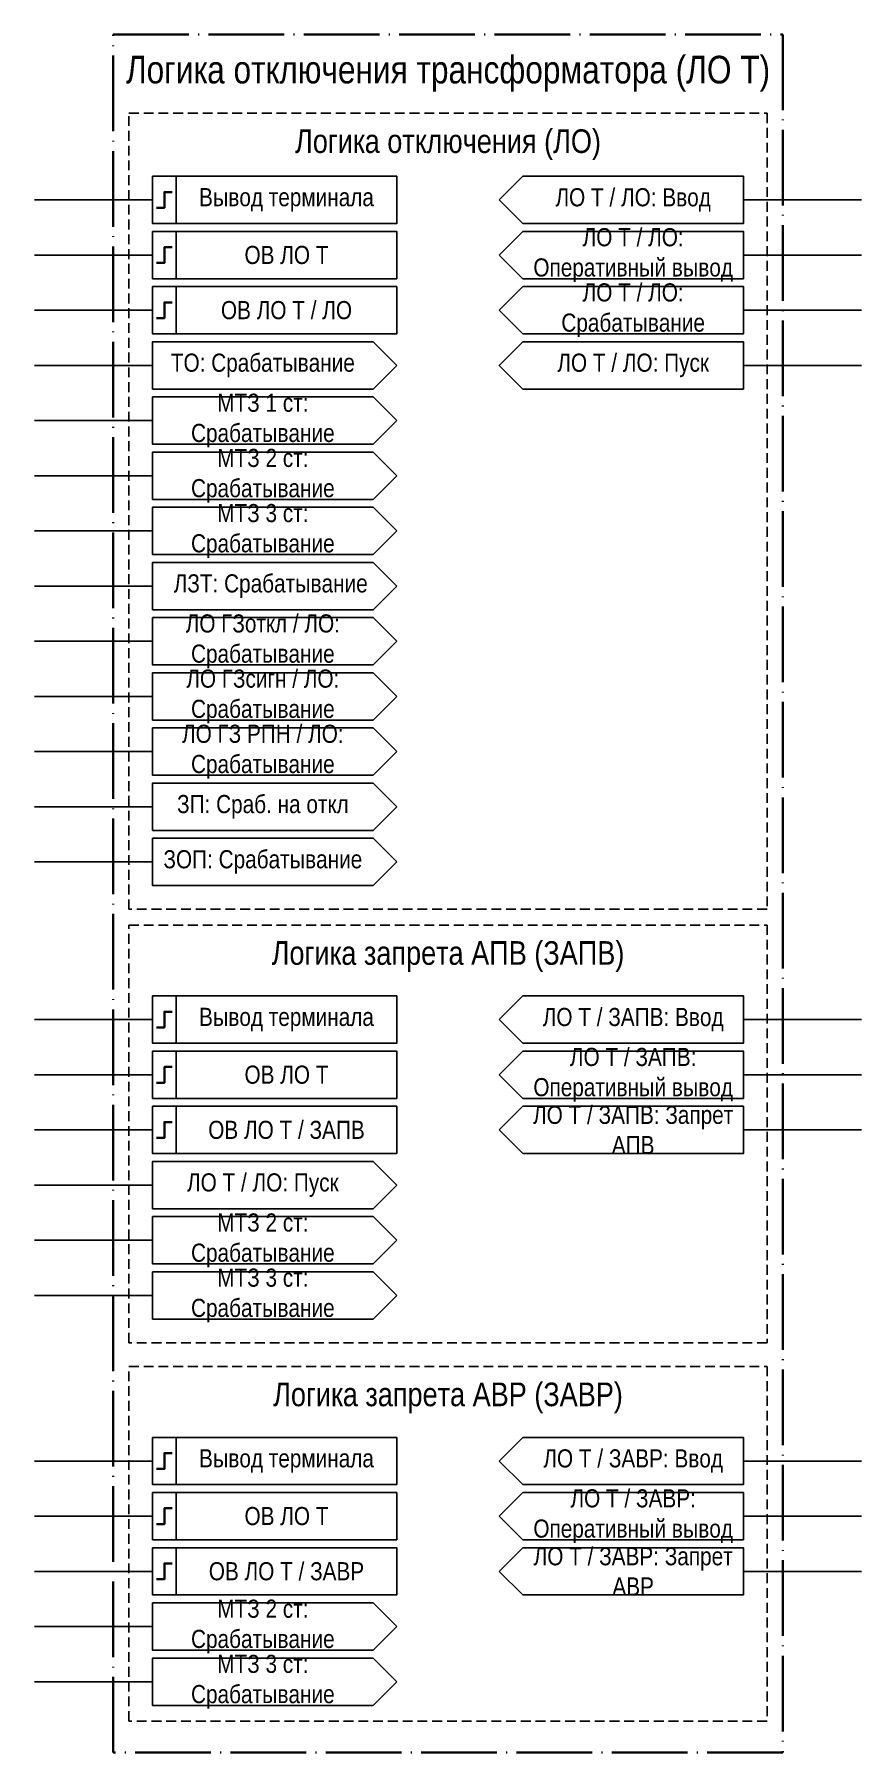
# Model space of a CAD drawing. Header units: millimetres. Extents: x -2016 to 1983, y 0 to 841.
# Drawn here: x -419 to -314, y 621 to 839 of the extents above; entities that cross this region are included whole.
import ezdxf

# ---------------------------------------------------------------- set-up
doc = ezdxf.new("R2010")
doc.units = ezdxf.units.MM
doc.linetypes.add('ACAD_ISO04W100', pattern=[30, 24, -3, 0, -3])
doc.linetypes.add('штриховая2', pattern=[0.375, 0.25, -0.125])
doc.layers.add('TEXT', color=7, linetype='Continuous', lineweight=25)
doc.layers.add('Основная', color=7, linetype='Continuous')
doc.styles.add('2.5_Gost_RD', font='ARIALN.TTF', dxfattribs={"height": 2.5})
doc.styles.add('3.5_Gost_RD', font='ARIALN.TTF', dxfattribs={"height": 3.5})

msp = doc.modelspace()

# ---------------------------------------------------------------- texts
at = {"color": 2, "ltscale": 100, "insert": (-366.5, 834), "char_height": 3.5, "width": 85, "attachment_point": 5, "style": '3.5_Gost_RD'}
msp.add_mtext('{\\C30;\\c3639023;Логика отключения трансформатора (ЛО Т)}', dxfattribs=at)
at = {"color": 30, "ltscale": 100, "true_color": 0xef8637, "char_height": 3, "width": 81, "attachment_point": 5, "style": '3.5_Gost_RD'}
for s, insert in [('Логика отключения (ЛО)', (-366.5, 825)), ('Логика запрета АПВ (ЗАПВ)', (-366.5, 722)), ('Логика запрета АВР (ЗАВР)', (-366.5, 666))]:
    msp.add_mtext(s, dxfattribs=dict(at, insert=insert))
at = {"color": 0, "ltscale": 100, "char_height": 2.3, "width": 28, "attachment_point": 5, "style": '2.5_Gost_RD'}
for insert in [(-387, 818), (-387, 714), (-387, 658)]:
    msp.add_mtext('{\\C256;Вывод терминала}', dxfattribs=dict(at, insert=insert))
at = {"ltscale": 100, "char_height": 2.3, "width": 28, "attachment_point": 5, "style": '2.5_Gost_RD'}
for s, insert in [('МТЗ 1 ст: Срабатывание ', (-390, 790)), ('МТЗ 2 ст: Срабатывание ', (-390, 783)), ('МТЗ 3 ст: Срабатывание ', (-390, 776)), ('ЛЗТ: Срабатывание ', (-389, 769)), ('МТЗ 2 ст: Срабатывание ', (-390, 686)), ('МТЗ 3 ст: Срабатывание ', (-390, 679)), ('МТЗ 2 ст: Срабатывание ', (-390, 637)), ('МТЗ 3 ст: Срабатывание ', (-390, 630))]:
    msp.add_mtext(s, dxfattribs=dict(at, insert=insert))
at = {"layer": 'TEXT', "ltscale": 100, "char_height": 2.3, "width": 28, "attachment_point": 5, "style": '2.5_Gost_RD'}
for s, insert in [('ЛО Т / ЛО: Ввод', (-343, 818)), ('ЛО Т / ЛО: Оперативный вывод', (-343, 811)), ('ЛО Т / ЛО: Срабатывание', (-343, 804)), ('ЛО Т / ЛО: Пуск', (-343, 797)), ('ЛО ГЗоткл / ЛО: Срабатывание', (-390, 762)), ('ЛО ГЗсигн / ЛО: Срабатывание', (-390, 755)), ('ЛО ГЗ РПН / ЛО: Срабатывание', (-390, 748)), ('ЗП: Сраб. на откл', (-390, 741)), ('ЗОП: Срабатывание', (-390, 734)), ('ЛО Т / ЗАПВ: Ввод', (-343, 714)), ('ЛО Т / ЗАПВ: Оперативный вывод', (-343, 707)), ('ЛО Т / ЗАПВ: Запрет АПВ', (-343, 700)), ('ЛО Т / ЛО: Пуск', (-390, 693)), ('ЛО Т / ЗАВР: Ввод', (-343, 658)), ('ЛО Т / ЗАВР: Оперативный вывод', (-343, 651)), ('ЛО Т / ЗАВР: Запрет АВР', (-343, 644))]:
    msp.add_mtext(s, dxfattribs=dict(at, insert=insert))
at = {"layer": 'TEXT', "color": 0, "ltscale": 100, "char_height": 2.3, "width": 28, "attachment_point": 5, "style": '2.5_Gost_RD'}
for s, insert in [('{\\C256;ОВ ЛО Т}', (-387, 811)), ('{\\C256;ОВ ЛО Т / ЛО}', (-387, 804)), ('{\\C256;ОВ ЛО Т}', (-387, 707)), ('{\\C256;ОВ ЛО Т}', (-387, 651))]:
    msp.add_mtext(s, dxfattribs=dict(at, insert=insert))
at = {"layer": 'Основная', "color": 0, "ltscale": 100, "char_height": 2.3, "width": 28, "attachment_point": 5, "style": '2.5_Gost_RD'}
for s, insert in [('{\\C256;ТО: Срабатывание}', (-390, 797)), ('{\\C256;ОВ ЛО Т / ЗАПВ}', (-387, 700)), ('{\\C256;ОВ ЛО Т / ЗАВР}', (-387, 644))]:
    msp.add_mtext(s, dxfattribs=dict(at, insert=insert))

# ---------------------------------------------------------------- linework, layer by layer
at = {"ltscale": 100}
for p, q in [((-404, 818), (-419, 818)), ((-419, 818), (-409, 818)), ((-329, 818), (-314, 818)), ((-404, 811), (-419, 811)), ((-329, 811), (-314, 811)), ((-404, 804), (-419, 804)), ((-329, 804), (-314, 804)), ((-404, 797), (-419, 797)), ((-419, 797), (-409, 797)), ((-329, 797), (-314, 797)), ((-404, 790), (-419, 790)), ((-404, 783), (-419, 783)), ((-419, 783), (-409, 783)), ((-404, 776), (-419, 776)), ((-404, 769), (-419, 769)), ((-404, 762), (-419, 762)), ((-419, 762), (-409, 762)), ((-404, 755), (-419, 755)), ((-404, 748), (-419, 748)), ((-419, 748), (-409, 748)), ((-404, 741), (-419, 741)), ((-419, 741), (-409, 741)), ((-404, 734), (-419, 734)), ((-419, 734), (-409, 734)), ((-404, 714), (-419, 714)), ((-419, 714), (-409, 714)), ((-329, 714), (-314, 714)), ((-404, 707), (-419, 707)), ((-329, 707), (-314, 707)), ((-357, 703), (-360, 700)), ((-404, 700), (-419, 700)), ((-360, 700), (-357, 697)), ((-329, 700), (-314, 700)), ((-404, 693), (-419, 693)), ((-404, 686), (-419, 686)), ((-404, 679), (-419, 679)), ((-404, 658), (-419, 658)), ((-419, 658), (-409, 658)), ((-329, 658), (-314, 658)), ((-404, 651), (-419, 651)), ((-329, 651), (-314, 651)), ((-357, 647), (-360, 644)), ((-404, 644), (-419, 644)), ((-360, 644), (-357, 641)), ((-329, 644), (-314, 644)), ((-404, 637), (-419, 637)), ((-404, 630), (-419, 630))]:
    msp.add_line(p, q, dxfattribs=at)
at = {"color": 251, "linetype": 'ACAD_ISO04W100', "lineweight": 30, "ltscale": 0.4, "true_color": 0x58595b}
msp.add_lwpolyline([(-409, 839), (-324, 839), (-324, 621), (-409, 621)], close=True, dxfattribs=at)
at = {"linetype": 'штриховая2', "ltscale": 5}
for points in [[(-407, 829), (-326, 829), (-326, 728), (-407, 728)], [(-407, 726), (-326, 726), (-326, 673), (-407, 673)], [(-407, 670), (-326, 670), (-326, 625), (-407, 625)]]:
    msp.add_lwpolyline(points, close=True, dxfattribs=at)
at = {"ltscale": 100}
for points in [[(-404, 821), (-401, 821), (-401, 815), (-404, 815)], [(-404, 821), (-373, 821), (-373, 815), (-404, 815)], [(-404, 814), (-401, 814), (-401, 808), (-404, 808)], [(-404, 814), (-373, 814), (-373, 808), (-404, 808)], [(-404, 807), (-401, 807), (-401, 801), (-404, 801)], [(-404, 807), (-373, 807), (-373, 801), (-404, 801)], [(-404, 717), (-401, 717), (-401, 711), (-404, 711)], [(-404, 717), (-373, 717), (-373, 711), (-404, 711)], [(-404, 710), (-401, 710), (-401, 704), (-404, 704)], [(-404, 710), (-373, 710), (-373, 704), (-404, 704)], [(-404, 703), (-401, 703), (-401, 697), (-404, 697)], [(-404, 703), (-373, 703), (-373, 697), (-404, 697)], [(-404, 661), (-401, 661), (-401, 655), (-404, 655)], [(-404, 661), (-373, 661), (-373, 655), (-404, 655)], [(-404, 654), (-401, 654), (-401, 648), (-404, 648)], [(-404, 654), (-373, 654), (-373, 648), (-404, 648)], [(-404, 647), (-401, 647), (-401, 641), (-404, 641)], [(-404, 647), (-373, 647), (-373, 641), (-404, 641)]]:
    msp.add_lwpolyline(points, close=True, dxfattribs=at)
for points in [[(-360, 818), (-357, 821), (-329, 821), (-329, 815), (-357, 815), (-360, 818)], [(-360, 811), (-357, 814), (-329, 814), (-329, 808), (-357, 808), (-360, 811)], [(-373, 797), (-376, 800), (-404, 800), (-404, 794), (-376, 794), (-373, 797)], [(-373, 790), (-376, 793), (-404, 793), (-404, 787), (-376, 787), (-373, 790)], [(-373, 783), (-376, 786), (-404, 786), (-404, 780), (-376, 780), (-373, 783)], [(-373, 776), (-376, 779), (-404, 779), (-404, 773), (-376, 773), (-373, 776)], [(-373, 769), (-376, 772), (-404, 772), (-404, 766), (-376, 766), (-373, 769)], [(-373, 762), (-376, 765), (-404, 765), (-404, 759), (-376, 759), (-373, 762)], [(-373, 755), (-376, 758), (-404, 758), (-404, 752), (-376, 752), (-373, 755)], [(-373, 748), (-376, 751), (-404, 751), (-404, 745), (-376, 745), (-373, 748)], [(-373, 741), (-376, 744), (-404, 744), (-404, 738), (-376, 738), (-373, 741)], [(-373, 734), (-376, 737), (-404, 737), (-404, 731), (-376, 731), (-373, 734)], [(-360, 714), (-357, 717), (-329, 717), (-329, 711), (-357, 711), (-360, 714)], [(-360, 707), (-357, 710), (-329, 710), (-329, 704), (-357, 704), (-360, 707)], [(-360, 700), (-357, 703), (-329, 703), (-329, 697), (-357, 697), (-360, 700)], [(-373, 693), (-376, 696), (-404, 696), (-404, 690), (-376, 690), (-373, 693)], [(-373, 686), (-376, 689), (-404, 689), (-404, 683), (-376, 683), (-373, 686)], [(-373, 679), (-376, 682), (-404, 682), (-404, 676), (-376, 676), (-373, 679)], [(-360, 658), (-357, 661), (-329, 661), (-329, 655), (-357, 655), (-360, 658)], [(-360, 651), (-357, 654), (-329, 654), (-329, 648), (-357, 648), (-360, 651)], [(-360, 644), (-357, 647), (-329, 647), (-329, 641), (-357, 641), (-360, 644)], [(-373, 637), (-376, 640), (-404, 640), (-404, 634), (-376, 634), (-373, 637)], [(-373, 630), (-376, 633), (-404, 633), (-404, 627), (-376, 627), (-373, 630)]]:
    msp.add_lwpolyline(points, dxfattribs=at)
at = {"lineweight": 30, "ltscale": 100}
for points in [[(-401.5, 819), (-402.5, 819), (-402.5, 817), (-403.5, 817)], [(-401.5, 812), (-402.5, 812), (-402.5, 810), (-403.5, 810)], [(-401.5, 805), (-402.5, 805), (-402.5, 803), (-403.5, 803)], [(-401.5, 715), (-402.5, 715), (-402.5, 713), (-403.5, 713)], [(-401.5, 708), (-402.5, 708), (-402.5, 706), (-403.5, 706)], [(-401.5, 701), (-402.5, 701), (-402.5, 699), (-403.5, 699)], [(-401.5, 659), (-402.5, 659), (-402.5, 657), (-403.5, 657)], [(-401.5, 652), (-402.5, 652), (-402.5, 650), (-403.5, 650)], [(-401.5, 645), (-402.5, 645), (-402.5, 643), (-403.5, 643)]]:
    msp.add_lwpolyline(points, dxfattribs=at)
at = {"layer": 'Основная', "ltscale": 100}
for points in [[(-329, 807), (-329, 801), (-357, 801), (-360, 804), (-357, 807)], [(-329, 800), (-329, 794), (-357, 794), (-360, 797), (-357, 800)]]:
    msp.add_lwpolyline(points, close=True, dxfattribs=at)

msp.set_redraw_order([(e.dxf.handle, doc.entitydb.next_handle()) for e in msp.query("TEXT MTEXT ATTDEF DIMENSION ARC_DIMENSION")])  # texts and dimensions are drawn at this point

doc.saveas('drawing.dxf')
